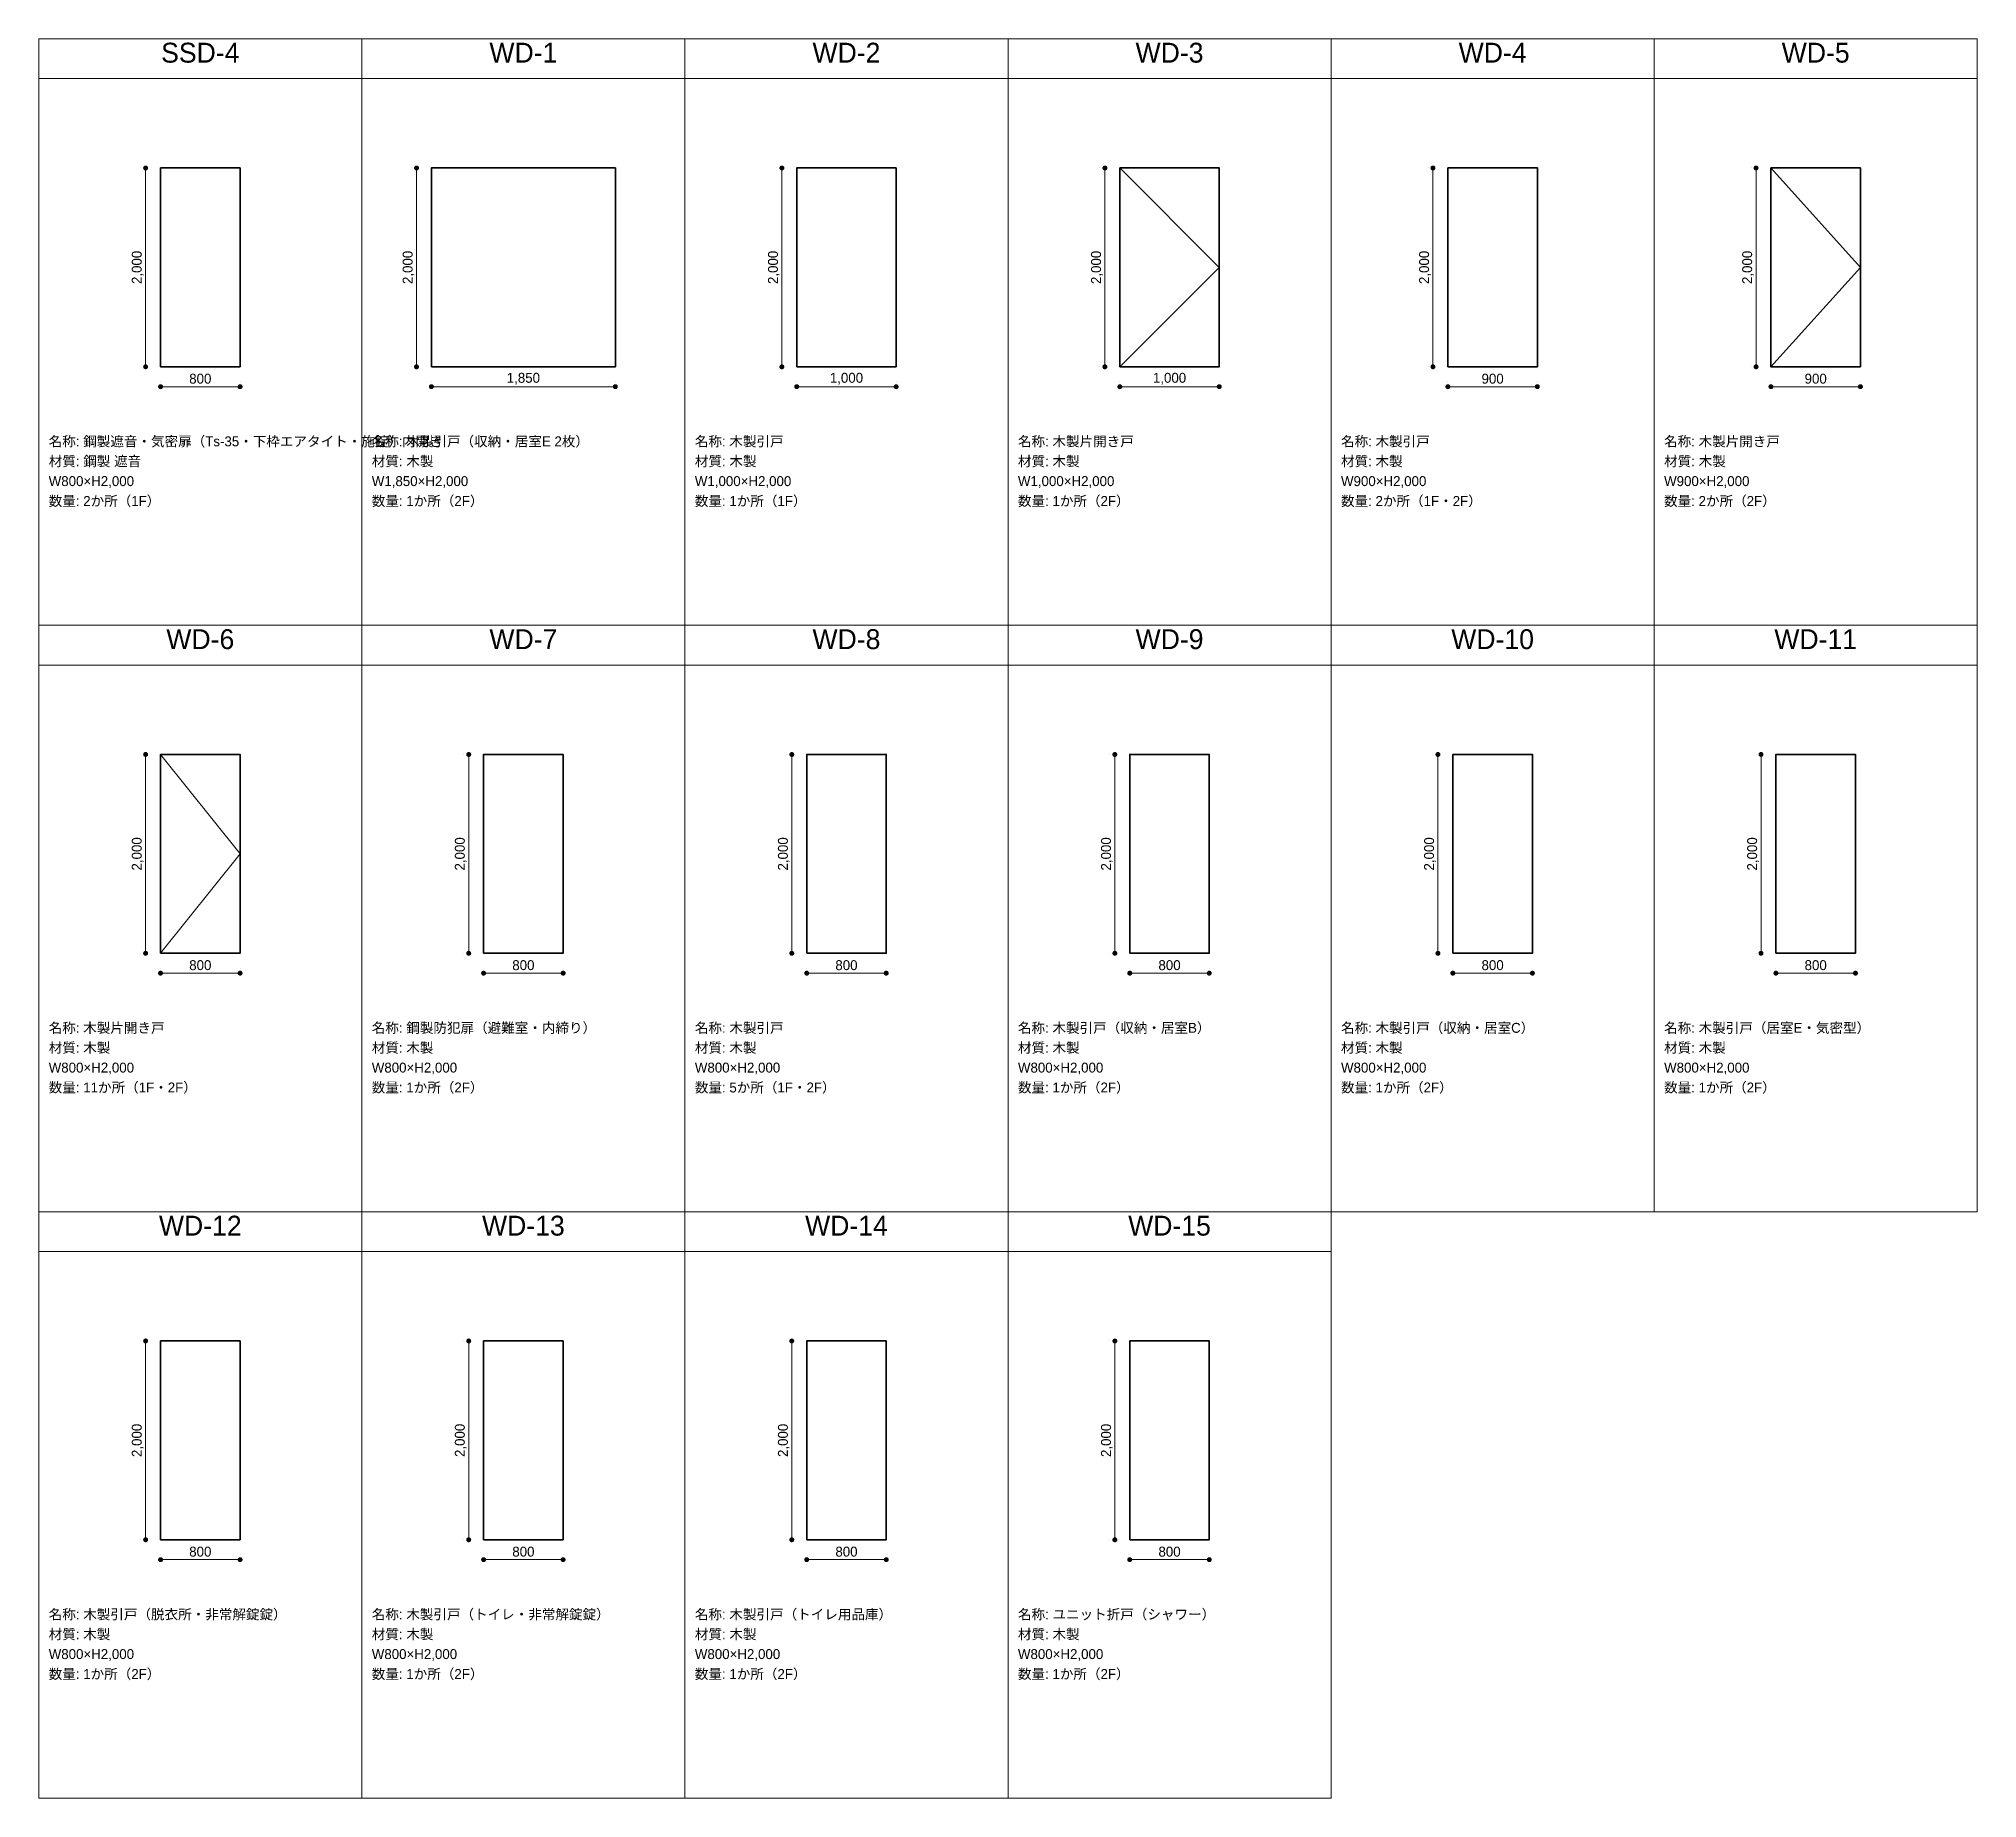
# Model space of a CAD drawing. Header units: millimetres. Extents: x 0 to 21000, y -21200 to 14850.
# Drawn here: x 600 to 20100, y -21200 to -3500 of the extents above; entities that cross this region are included whole.
import ezdxf
from ezdxf.enums import TextEntityAlignment as Align

# ---------------------------------------------------------------- set-up
doc = ezdxf.new("R2010")
doc.units = ezdxf.units.MM
doc.header["$LTSCALE"] = 25
for name, color, linetype, lineweight in [('A-DIMS', 7, 'Continuous', 13), ('A-DOOR', 5, 'Continuous', 18), ('A-GLAZ', 5, 'Continuous', 18), ('A-TEXT', 7, 'Continuous', 18), ('G-TABLE', 7, 'Continuous', 18)]:
    doc.layers.add(name, color=color, linetype=linetype, lineweight=lineweight)
doc.styles.add('JP', font='ipag.ttf')
doc.dimstyles.new('JIS', dxfattribs={"dimscale": 50, "dimtxt": 2, "dimasz": 1, "dimexe": 1, "dimexo": 1, "dimgap": 0.6, "dimtad": 1, "dimdec": 0, "dimtxsty": 'JP', "dimblk": 'DOT', "dimcen": 2.5, "dimclrd": 7, "dimclre": 7, "dimclrt": 7, "dimazin": 3, "dimtfac": 1, "dimtmove": 0, "dimatfit": 3, "dimlwd": 13, "dimlwe": 13})

msp = doc.modelspace()

# ---------------------------------------------------------------- texts
at = {"layer": 'A-TEXT', "style": 'JP'}
for s, p in [('SSD-4', (2225, -3800)), ('WD-1', (5475, -3800)), ('WD-2', (8725, -3800)), ('WD-3', (11975, -3800)), ('WD-4', (15225, -3800)), ('WD-5', (18475, -3800)), ('WD-6', (2225, -9700)), ('WD-7', (5475, -9700)), ('WD-8', (8725, -9700)), ('WD-9', (11975, -9700)), ('WD-10', (15225, -9700)), ('WD-11', (18475, -9700)), ('WD-12', (2225, -15600)), ('WD-13', (5475, -15600)), ('WD-14', (8725, -15600)), ('WD-15', (11975, -15600))]:
    msp.add_text(s, height=200, dxfattribs=at).set_placement(p, align=Align.BOTTOM_CENTER)
for s, p in [('名称: 鋼製遮音・気密扉（Ts-35・下枠エアタイト・施錠）内開き', (700, -7600)), ('名称: 木製引戸（収納・居室E 2枚）', (3950, -7600)), ('名称: 木製引戸', (7200, -7600)), ('名称: 木製片開き戸', (10450, -7600)), ('名称: 木製引戸', (13700, -7600)), ('名称: 木製片開き戸', (16950, -7600)), ('材質: 鋼製 遮音', (700, -7800)), ('材質: 木製', (3950, -7800)), ('材質: 木製', (7200, -7800)), ('材質: 木製', (10450, -7800)), ('材質: 木製', (13700, -7800)), ('材質: 木製', (16950, -7800)), ('W800×H2,000', (700, -8000)), ('W1,850×H2,000', (3950, -8000)), ('W1,000×H2,000', (7200, -8000)), ('W1,000×H2,000', (10450, -8000)), ('W900×H2,000', (13700, -8000)), ('W900×H2,000', (16950, -8000)), ('数量: 2か所（1F）', (700, -8200)), ('数量: 1か所（2F）', (3950, -8200)), ('数量: 1か所（1F）', (7200, -8200)), ('数量: 1か所（2F）', (10450, -8200)), ('数量: 2か所（1F・2F）', (13700, -8200)), ('数量: 2か所（2F）', (16950, -8200)), ('名称: 木製片開き戸', (700, -13500)), ('名称: 鋼製防犯扉（避難室・内締り）', (3950, -13500)), ('名称: 木製引戸', (7200, -13500)), ('名称: 木製引戸（収納・居室B）', (10450, -13500)), ('名称: 木製引戸（収納・居室C）', (13700, -13500)), ('名称: 木製引戸（居室E・気密型）', (16950, -13500)), ('材質: 木製', (700, -13700)), ('材質: 木製', (3950, -13700)), ('材質: 木製', (7200, -13700)), ('材質: 木製', (10450, -13700)), ('材質: 木製', (13700, -13700)), ('材質: 木製', (16950, -13700)), ('W800×H2,000', (700, -13900)), ('W800×H2,000', (3950, -13900)), ('W800×H2,000', (7200, -13900)), ('W800×H2,000', (10450, -13900)), ('W800×H2,000', (13700, -13900)), ('W800×H2,000', (16950, -13900)), ('数量: 11か所（1F・2F）', (700, -14100)), ('数量: 1か所（2F）', (3950, -14100)), ('数量: 5か所（1F・2F）', (7200, -14100)), ('数量: 1か所（2F）', (10450, -14100)), ('数量: 1か所（2F）', (13700, -14100)), ('数量: 1か所（2F）', (16950, -14100)), ('名称: 木製引戸（脱衣所・非常解錠錠）', (700, -19400)), ('名称: 木製引戸（トイレ・非常解錠錠）', (3950, -19400)), ('名称: 木製引戸（トイレ用品庫）', (7200, -19400)), ('名称: ユニット折戸（シャワー）', (10450, -19400)), ('材質: 木製', (700, -19600)), ('材質: 木製', (3950, -19600)), ('材質: 木製', (7200, -19600)), ('材質: 木製', (10450, -19600)), ('W800×H2,000', (700, -19800)), ('数量: 1か所（2F）', (700, -20000)), ('W800×H2,000', (3950, -19800)), ('数量: 1か所（2F）', (3950, -20000)), ('W800×H2,000', (7200, -19800)), ('数量: 1か所（2F）', (7200, -20000)), ('W800×H2,000', (10450, -19800)), ('数量: 1か所（2F）', (10450, -20000))]:
    msp.add_text(s, height=100, dxfattribs=at).set_placement(p)

# ---------------------------------------------------------------- blocks, each defined once
blk = doc.blocks.new('_DOT')
at = {"color": 0, "linetype": 'BYBLOCK'}
blk.add_line((-0.5, 0), (-1, 0), dxfattribs=at)
at = {"color": 0, "linetype": 'BYBLOCK', "const_width": 0.5}
blk.add_lwpolyline([(-0.25, 0, 1), (0.25, 0, 1)], format="xyb", close=True, dxfattribs=at)

# ---------------------------------------------------------------- dimensions: what is measured, and where the dimension line sits
at = {"layer": 'A-DIMS'}
for base, p1, p2 in [((1675, -6800), (1675, -6800), (1675, -4800)), ((4400, -6800), (4400, -6800), (4400, -4800)), ((8075, -6800), (8075, -6800), (8075, -4800)), ((11325, -6800), (11325, -6800), (11325, -4800)), ((14625, -6800), (14625, -6800), (14625, -4800)), ((17875, -6800), (17875, -6800), (17875, -4800)), ((1675, -12700), (1675, -12700), (1675, -10700)), ((4925, -12700), (4925, -12700), (4925, -10700)), ((8175, -12700), (8175, -12700), (8175, -10700)), ((11425, -12700), (11425, -12700), (11425, -10700)), ((14675, -12700), (14675, -12700), (14675, -10700)), ((17925, -12700), (17925, -12700), (17925, -10700)), ((1675, -18600), (1675, -18600), (1675, -16600)), ((4925, -18600), (4925, -18600), (4925, -16600)), ((8175, -18600), (8175, -18600), (8175, -16600)), ((11425, -18600), (11425, -18600), (11425, -16600))]:
    msp.add_linear_dim(base=base, p1=p1, p2=p2, angle=90, text='2,000', dimstyle='JIS', dxfattribs=at).render()
for base, p1, p2, text in [((1825, -7000), (1825, -7000), (2625, -7000), '800'), ((4550, -7000), (4550, -7000), (6400, -7000), '1,850'), ((8225, -7000), (8225, -7000), (9225, -7000), '1,000'), ((11475, -7000), (11475, -7000), (12475, -7000), '1,000'), ((14775, -7000), (14775, -7000), (15675, -7000), '900'), ((18025, -7000), (18025, -7000), (18925, -7000), '900'), ((1825, -12900), (1825, -12900), (2625, -12900), '800'), ((5075, -12900), (5075, -12900), (5875, -12900), '800'), ((8325, -12900), (8325, -12900), (9125, -12900), '800'), ((11575, -12900), (11575, -12900), (12375, -12900), '800'), ((14825, -12900), (14825, -12900), (15625, -12900), '800'), ((18075, -12900), (18075, -12900), (18875, -12900), '800'), ((1825, -18800), (1825, -18800), (2625, -18800), '800'), ((5075, -18800), (5075, -18800), (5875, -18800), '800'), ((8325, -18800), (8325, -18800), (9125, -18800), '800'), ((11575, -18800), (11575, -18800), (12375, -18800), '800')]:
    msp.add_linear_dim(base=base, p1=p1, p2=p2, text=text, dimstyle='JIS', dxfattribs=at).render()

# ---------------------------------------------------------------- linework, layer by layer
at = {"layer": 'A-DOOR'}
for p, q in [((12475, -5800), (11475, -4800)), ((18925, -5800), (18025, -4800)), ((12475, -5800), (11475, -6800)), ((18925, -5800), (18025, -6800)), ((2625, -11700), (1825, -10700)), ((2625, -11700), (1825, -12700))]:
    msp.add_line(p, q, dxfattribs=at)
at = {"layer": 'A-GLAZ', "lineweight": 35}
for points in [[(1825, -6800), (2625, -6800), (2625, -4800), (1825, -4800)], [(4550, -6800), (6400, -6800), (6400, -4800), (4550, -4800)], [(8225, -6800), (9225, -6800), (9225, -4800), (8225, -4800)], [(11475, -6800), (12475, -6800), (12475, -4800), (11475, -4800)], [(14775, -6800), (15675, -6800), (15675, -4800), (14775, -4800)], [(18025, -6800), (18925, -6800), (18925, -4800), (18025, -4800)], [(1825, -12700), (2625, -12700), (2625, -10700), (1825, -10700)], [(5075, -12700), (5875, -12700), (5875, -10700), (5075, -10700)], [(8325, -12700), (9125, -12700), (9125, -10700), (8325, -10700)], [(11575, -12700), (12375, -12700), (12375, -10700), (11575, -10700)], [(14825, -12700), (15625, -12700), (15625, -10700), (14825, -10700)], [(18075, -12700), (18875, -12700), (18875, -10700), (18075, -10700)], [(1825, -18600), (2625, -18600), (2625, -16600), (1825, -16600)], [(5075, -18600), (5875, -18600), (5875, -16600), (5075, -16600)], [(8325, -18600), (9125, -18600), (9125, -16600), (8325, -16600)], [(11575, -18600), (12375, -18600), (12375, -16600), (11575, -16600)]]:
    msp.add_lwpolyline(points, close=True, dxfattribs=at)
at = {"layer": 'G-TABLE'}
for p, q in [((600, -3900), (3850, -3900)), ((3850, -3900), (7100, -3900)), ((7100, -3900), (10350, -3900)), ((10350, -3900), (13600, -3900)), ((13600, -3900), (16850, -3900)), ((16850, -3900), (20100, -3900)), ((600, -9800), (3850, -9800)), ((3850, -9800), (7100, -9800)), ((7100, -9800), (10350, -9800)), ((10350, -9800), (13600, -9800)), ((13600, -9800), (16850, -9800)), ((16850, -9800), (20100, -9800)), ((600, -15700), (3850, -15700)), ((3850, -15700), (7100, -15700)), ((7100, -15700), (10350, -15700)), ((10350, -15700), (13600, -15700))]:
    msp.add_line(p, q, dxfattribs=at)
for points in [[(600, -9400), (3850, -9400), (3850, -3500), (600, -3500)], [(3850, -9400), (7100, -9400), (7100, -3500), (3850, -3500)], [(7100, -9400), (10350, -9400), (10350, -3500), (7100, -3500)], [(10350, -9400), (13600, -9400), (13600, -3500), (10350, -3500)], [(13600, -9400), (16850, -9400), (16850, -3500), (13600, -3500)], [(16850, -9400), (20100, -9400), (20100, -3500), (16850, -3500)], [(600, -15300), (3850, -15300), (3850, -9400), (600, -9400)], [(3850, -15300), (7100, -15300), (7100, -9400), (3850, -9400)], [(7100, -15300), (10350, -15300), (10350, -9400), (7100, -9400)], [(10350, -15300), (13600, -15300), (13600, -9400), (10350, -9400)], [(13600, -15300), (16850, -15300), (16850, -9400), (13600, -9400)], [(16850, -15300), (20100, -15300), (20100, -9400), (16850, -9400)], [(600, -21200), (3850, -21200), (3850, -15300), (600, -15300)], [(3850, -21200), (7100, -21200), (7100, -15300), (3850, -15300)], [(7100, -21200), (10350, -21200), (10350, -15300), (7100, -15300)], [(10350, -21200), (13600, -21200), (13600, -15300), (10350, -15300)]]:
    msp.add_lwpolyline(points, close=True, dxfattribs=at)

msp.set_redraw_order([(e.dxf.handle, doc.entitydb.next_handle()) for e in msp.query("TEXT MTEXT ATTDEF DIMENSION ARC_DIMENSION")])  # texts and dimensions are drawn at this point

doc.saveas('drawing.dxf')
